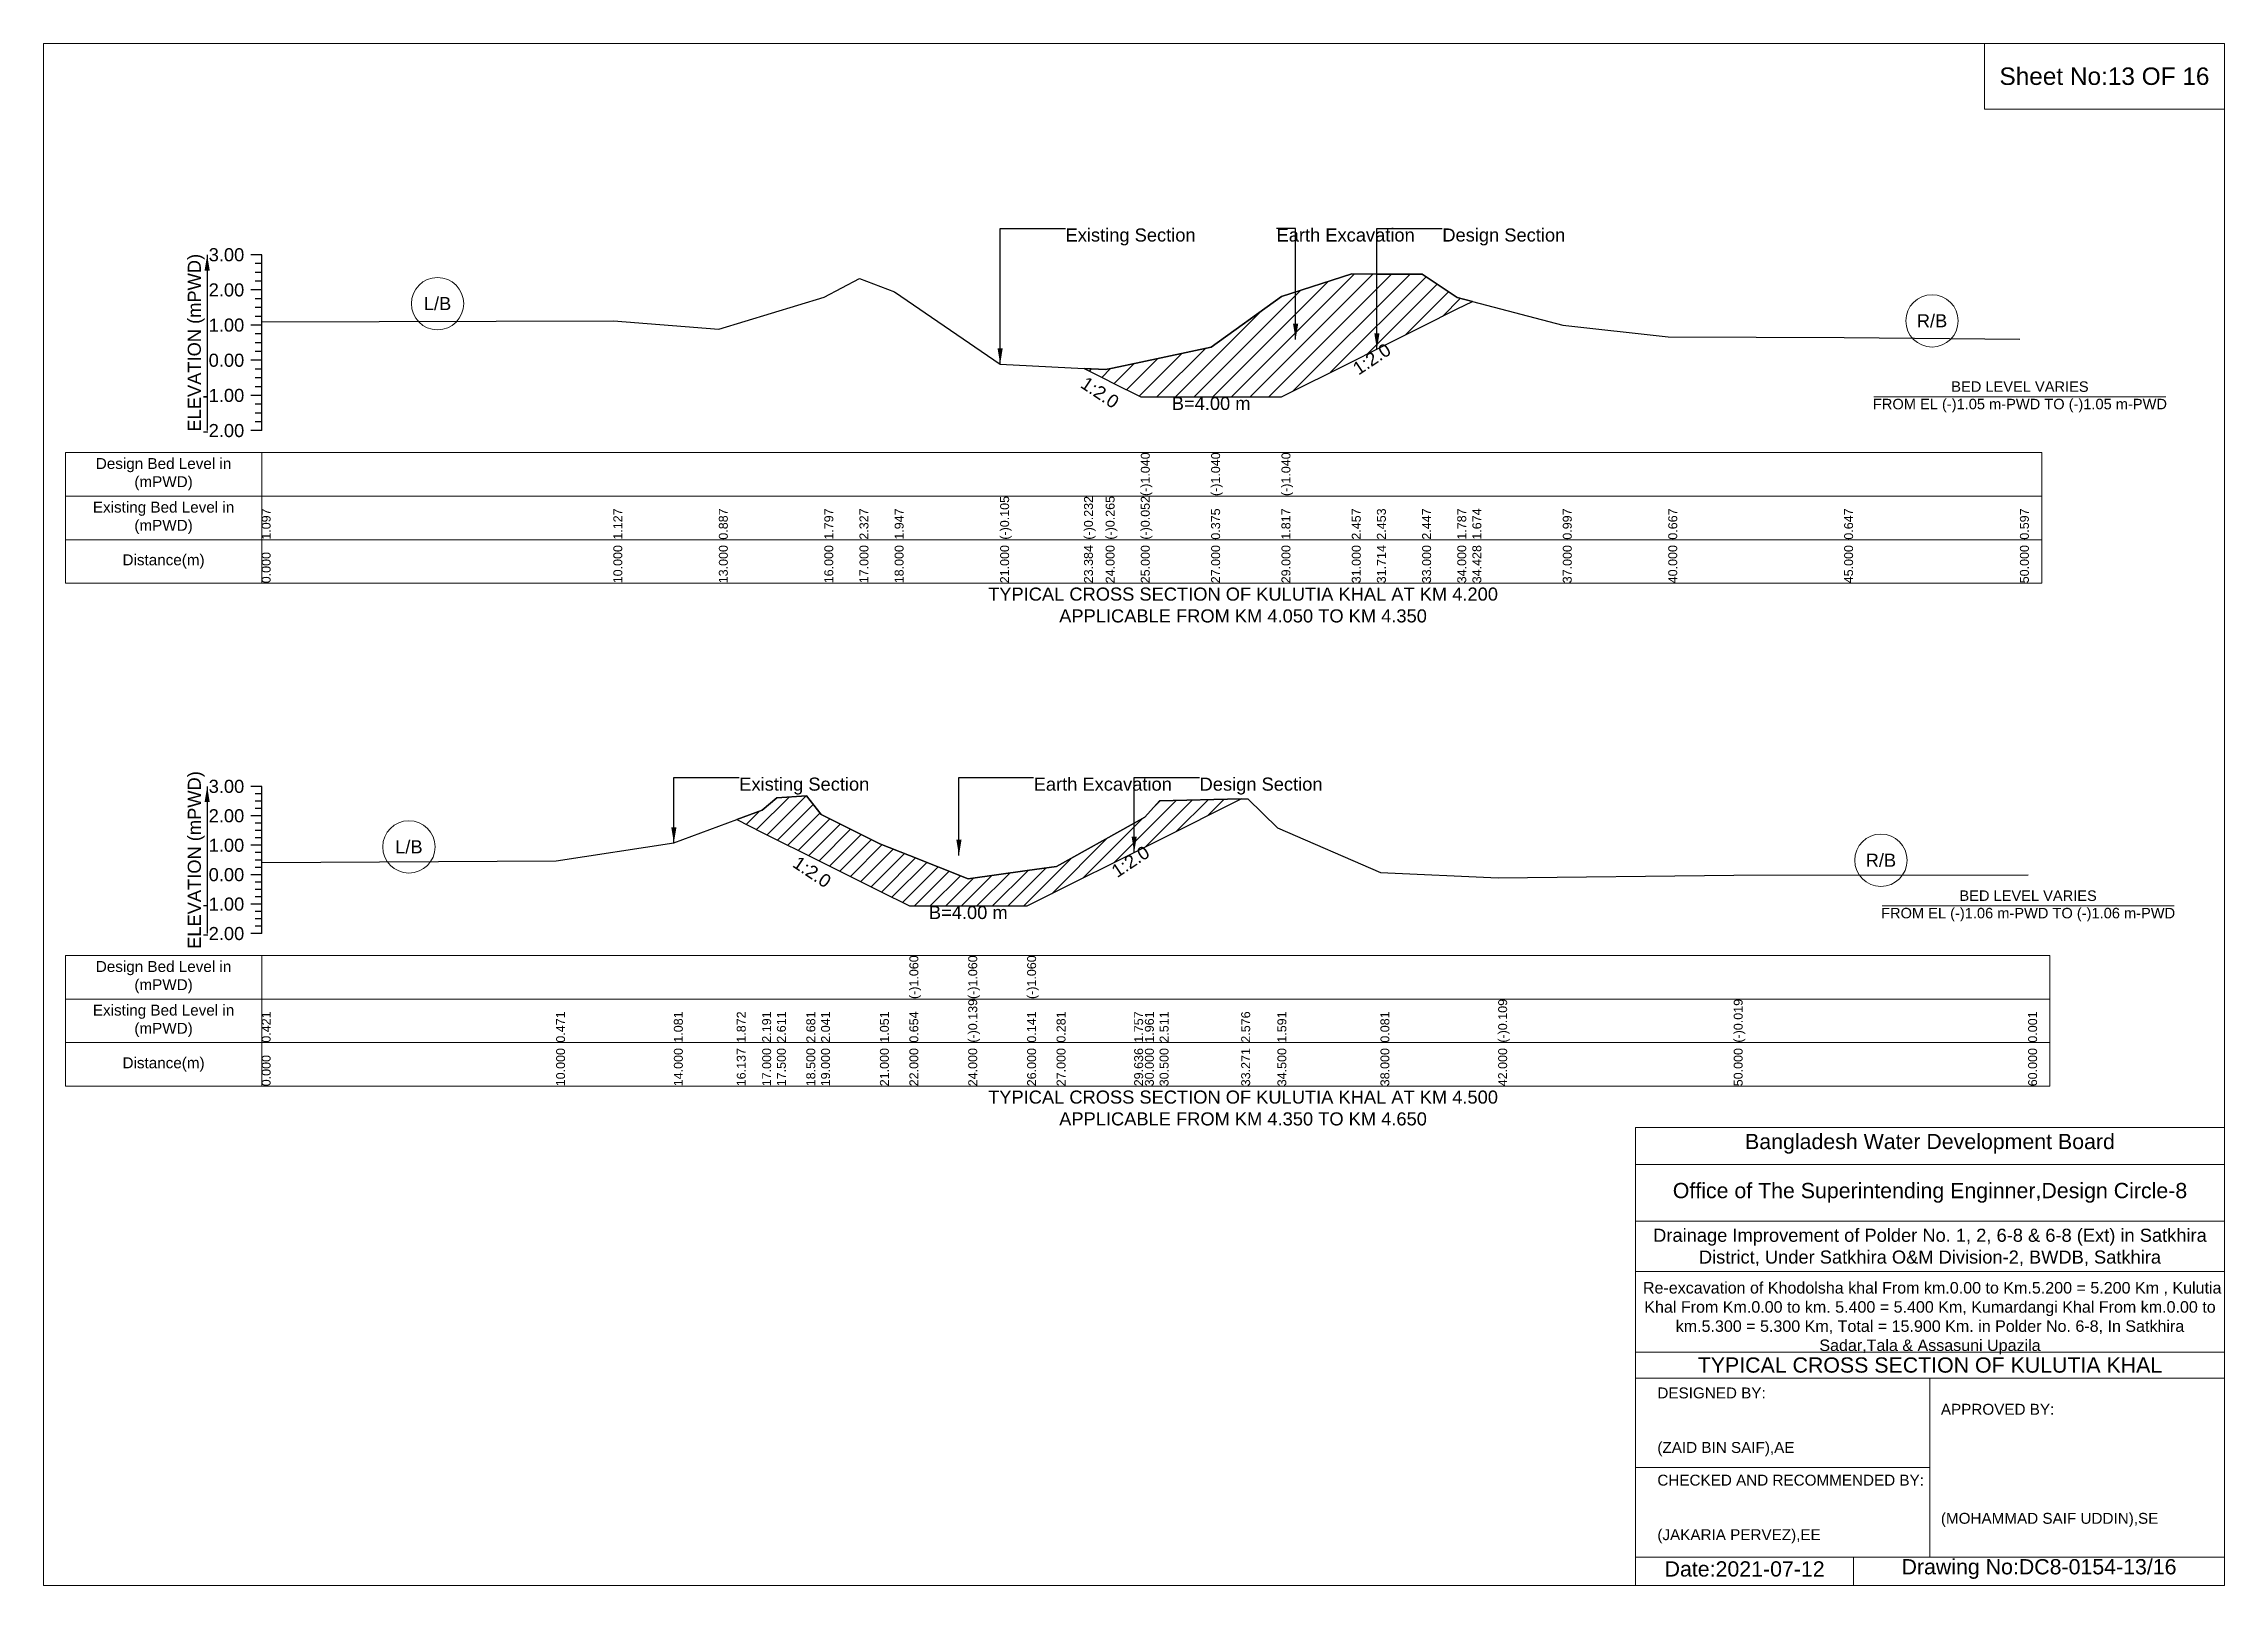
# Model space of a CAD drawing. Header units: inches. Extents: x 91000 to 568000, y -5656 to 0.
# Drawn here: x 370000 to 378000, y -5656 to 0 of the extents above; entities that cross this region are included whole.
import ezdxf

# ---------------------------------------------------------------- set-up
doc = ezdxf.new("R2010")
doc.units = ezdxf.units.IN
doc.header["$LTSCALE"] = 7
doc.header["$MEASUREMENT"] = 0
for name, color, linetype, lineweight in [('Cross section Data Border', 7, 'Continuous', 9), ('Cross Section Labels', 7, 'Continuous', 9), ('Existing_Bed_Level for Xsection', 7, 'Continuous', 25)]:
    doc.layers.add(name, color=color, linetype=linetype, lineweight=lineweight)
doc.styles.get("Standard").update_dxf_attribs({"font": 'arial.ttf'})
doc.dimstyles.get("Standard").update_dxf_attribs({"dimtxt": 0.18, "dimasz": 0.18, "dimexe": 0.18, "dimexo": 0.0625, "dimgap": 0.09, "dimtad": 0, "dimtih": 1, "dimtoh": 1, "dimdec": 4, "dimzin": 0, "dimdsep": 46, "dimtxsty": 'Standard', "dimcen": 0.09, "dimadec": 0, "dimazin": 0, "dimtfac": 1, "dimtdec": 4, "dimtofl": 0, "dimtmove": 0, "dimatfit": 3, "dimfxl": 1, "dimtolj": 1, "dimtzin": 0, "dimarcsym": 0})

msp = doc.modelspace()

# ---------------------------------------------------------------- texts
at = {"layer": 'Cross section Data Border', "char_height": 40, "width": 640, "attachment_point": 5}
for s, insert in [('Design Bed Level in (mPWD)', (370440, -1579.8)), ('Existing Bed Level in (mPWD)', (370440, -1739.8)), ('Distance(m)', (370440, -1899.8)), ('Design Bed Level in (mPWD)', (370440, -3425)), ('Existing Bed Level in (mPWD)', (370440, -3585)), ('Distance(m)', (370440, -3745))]:
    msp.add_mtext(s, dxfattribs=dict(at, insert=insert))
at = {"layer": 'Cross Section Labels'}
for s, insert, char_height, attachment_point in [('Sheet No:13 OF 16', (377560, -120), 64, 5), ('Existing Section', (373749, -678.1), 48, 1), ('Earth Excavation', (374523, -678.1), 48, 1), ('Design Section', (375131.1, -678.1), 48, 1), ('L/B', (371445, -953.9), 48, 5), ('R/B', (376927.5, -1017.1), 48, 5), ('BED LEVEL VARIES ^JFROM EL (-)1.05 m-PWD TO (-)1.05 m-PWD', (377250, -1296), 38.4, 5), ('B=4.00 m', (374283, -1296), 48, 2), ('TYPICAL CROSS SECTION OF KULUTIA KHAL AT KM 4.200^JAPPLICABLE FROM KM 4.050 TO KM 4.350', (374400, -2059.8), 48, 5), ('Existing Section', (372552, -2692.6), 48, 1), ('Earth Excavation', (373632, -2692.6), 48, 1), ('Design Section', (374240.7, -2692.6), 48, 1), ('L/B', (371340, -2946.8), 48, 5), ('R/B', (376740, -2996), 48, 5), ('BED LEVEL VARIES ^JFROM EL (-)1.06 m-PWD TO (-)1.06 m-PWD', (377280, -3163.5), 38.4, 5), ('B=4.00 m', (373392, -3163.5), 48, 2), ('TYPICAL CROSS SECTION OF KULUTIA KHAL AT KM 4.500^JAPPLICABLE FROM KM 4.350 TO KM 4.650', (374400, -3905), 48, 5), ('Bangladesh Water Development Board', (376920, -4036), 56, 5), ('Office of The Superintending Enginner,Design Circle-8', (376920, -4216), 56, 5)]:
    msp.add_mtext(s, dxfattribs=dict(at, insert=insert, char_height=char_height, attachment_point=attachment_point))
at = {"layer": 'Cross Section Labels', "char_height": 48, "attachment_point": 2}
for insert, rotation in [((374858.9, -1137), 33.69007), ((373888.5, -1260), 326.30993), ((373973.7, -2980.6), 33.69007), ((372832.4, -3018.7), 326.30993)]:
    msp.add_mtext('1:2.0', dxfattribs=dict(at, insert=insert, rotation=rotation))
at = {"layer": 'Cross Section Labels'}
for s, insert, char_height, width, attachment_point in [('Drainage Improvement of Polder No. 1, 2, 6-8 & 6-8 (Ext) in Satkhira District, Under Satkhira O&M Division-2, BWDB, Satkhira', (376920, -4416), 48, 2240, 5), (' Re-excavation of Khodolsha khal From km.0.00 to Km.5.200 = 5.200 Km , Kulutia Khal From Km.0.00 to km. 5.400 = 5.400 Km, Kumardangi Khal From km.0.00 to km.5.300 = 5.300 Km, Total = 15.900 Km. in Polder No. 6-8, In Satkhira Sadar,Tala & Assasuni Upazila', (376920, -4676), 42.1524, 2160, 5), ('TYPICAL CROSS SECTION OF KULUTIA KHAL', (376920, -4848), 56, 2240, 5), ('DESIGNED BY:^J^J^J(ZAID BIN SAIF),AE', (375920, -5056), 40, 1120, 4), ('APPROVED BY:^J^J^J^J^J^J(MOHAMMAD SAIF UDDIN),SE', (376960, -5216), 40, 1120, 4), ('CHECKED AND RECOMMENDED BY:^J^J^J(JAKARIA PERVEZ),EE', (375920, -5376), 40, 1120, 4), ('Date:2021-07-12', (376240, -5596), 56, 1120, 5), ('Drawing No:DC8-0154-13/16', (377320, -5596), 56, 1760, 5)]:
    msp.add_mtext(s, dxfattribs=dict(at, insert=insert, char_height=char_height, width=width, attachment_point=attachment_point))
at = {"layer": 'Existing_Bed_Level for Xsection', "rotation": 90}
for s, insert, char_height, attachment_point in [('ELEVATION (mPWD)', (370560, -1097.3), 48, 5), ('(-)1.040', (374025, -1659.8), 32.8, 1), ('(-)1.040', (374283, -1659.8), 32.8, 1), ('(-)1.040', (374541, -1659.8), 32.8, 1), ('(-)0.105', (373509, -1819.8), 32.8, 1), ('(-)0.232', (373816.6, -1819.8), 32.8, 1), ('(-)0.265', (373896, -1819.8), 32.8, 1), ('(-)0.052', (374025, -1819.8), 32.8, 1), ('1.097', (370800, -1819.8), 32.8, 1), ('1.127', (372090, -1819.8), 32.8, 1), ('0.887', (372477, -1819.8), 32.8, 1), ('1.797', (372864, -1819.8), 32.8, 1), ('2.327', (372993, -1819.8), 32.8, 1), ('1.947', (373122, -1819.8), 32.8, 1), ('0.375', (374283, -1819.8), 32.8, 1), ('1.817', (374541, -1819.8), 32.8, 1), ('2.457', (374799, -1819.8), 32.8, 1), ('2.453', (374891.1, -1819.8), 32.8, 1), ('2.447', (375057, -1819.8), 32.8, 1), ('1.787', (375186, -1819.8), 32.8, 1), ('1.674', (375241.3, -1819.8), 32.8, 1), ('0.997', (375573, -1819.8), 32.8, 1), ('0.667', (375960, -1819.8), 32.8, 1), ('0.647', (376605, -1819.8), 32.8, 1), ('0.597', (377250, -1819.8), 32.8, 1), ('0.000', (370800, -1979.8), 32.8, 1), ('10.000', (372090, -1979.8), 32.8, 1), ('13.000', (372477, -1979.8), 32.8, 1), ('16.000', (372864, -1979.8), 32.8, 1), ('17.000', (372993, -1979.8), 32.8, 1), ('18.000', (373122, -1979.8), 32.8, 1), ('21.000', (373509, -1979.8), 32.8, 1), ('23.384', (373816.6, -1979.8), 32.8, 1), ('24.000', (373896, -1979.8), 32.8, 1), ('25.000', (374025, -1979.8), 32.8, 1), ('27.000', (374283, -1979.8), 32.8, 1), ('29.000', (374541, -1979.8), 32.8, 1), ('31.000', (374799, -1979.8), 32.8, 1), ('31.714', (374891.1, -1979.8), 32.8, 1), ('33.000', (375057, -1979.8), 32.8, 1), ('34.000', (375186, -1979.8), 32.8, 1), ('34.428', (375241.3, -1979.8), 32.8, 1), ('37.000', (375573, -1979.8), 32.8, 1), ('40.000', (375960, -1979.8), 32.8, 1), ('45.000', (376605, -1979.8), 32.8, 1), ('50.000', (377250, -1979.8), 32.8, 1), ('ELEVATION (mPWD)', (370560, -2995), 48, 5), ('(-)1.060', (373176, -3505), 32.8, 1), ('(-)1.060', (373392, -3505), 32.8, 1), ('(-)1.060', (373608, -3505), 32.8, 1), ('(-)0.139', (373392, -3665), 32.8, 1), ('(-)0.109', (375336, -3665), 32.8, 1), ('(-)0.019', (376200, -3665), 32.8, 1), ('0.421', (370800, -3665), 32.8, 1), ('0.471', (371880, -3665), 32.8, 1), ('1.081', (372312, -3665), 32.8, 1), ('1.872', (372542.8, -3665), 32.8, 1), ('2.191', (372636, -3665), 32.8, 1), ('2.611', (372690, -3665), 32.8, 1), ('2.681', (372798, -3665), 32.8, 1), ('2.041', (372852, -3665), 32.8, 1), ('1.051', (373068, -3665), 32.8, 1), ('0.654', (373176, -3665), 32.8, 1), ('0.141', (373608, -3665), 32.8, 1), ('0.281', (373716, -3665), 32.8, 1), ('1.757', (374000.7, -3665), 32.8, 1), ('1.961', (374040, -3665), 32.8, 1), ('2.511', (374094, -3665), 32.8, 1), ('2.576', (374393.3, -3665), 32.8, 1), ('1.591', (374526, -3665), 32.8, 1), ('0.081', (374904, -3665), 32.8, 1), ('0.001', (377280, -3665), 32.8, 1), ('0.000', (370800, -3825), 32.8, 1), ('10.000', (371880, -3825), 32.8, 1), ('14.000', (372312, -3825), 32.8, 1), ('16.137', (372542.8, -3825), 32.8, 1), ('17.000', (372636, -3825), 32.8, 1), ('17.500', (372690, -3825), 32.8, 1), ('18.500', (372798, -3825), 32.8, 1), ('19.000', (372852, -3825), 32.8, 1), ('21.000', (373068, -3825), 32.8, 1), ('22.000', (373176, -3825), 32.8, 1), ('24.000', (373392, -3825), 32.8, 1), ('26.000', (373608, -3825), 32.8, 1), ('27.000', (373716, -3825), 32.8, 1), ('29.636', (374000.7, -3825), 32.8, 1), ('30.000', (374040, -3825), 32.8, 1), ('30.500', (374094, -3825), 32.8, 1), ('33.271', (374393.3, -3825), 32.8, 1), ('34.500', (374526, -3825), 32.8, 1), ('38.000', (374904, -3825), 32.8, 1), ('42.000', (375336, -3825), 32.8, 1), ('50.000', (376200, -3825), 32.8, 1), ('60.000', (377280, -3825), 32.8, 1)]:
    msp.add_mtext(s, dxfattribs=dict(at, insert=insert, char_height=char_height, attachment_point=attachment_point))
at = {"layer": 'Existing_Bed_Level for Xsection', "char_height": 48, "attachment_point": 6}
for s, insert in [('3.00', (370736, -774.8)), ('2.00', (370736, -903.8)), ('1.00', (370736, -1032.8)), ('0.00', (370736, -1161.8)), ('-1.00', (370736, -1290.8)), ('-2.00', (370736, -1419.8)), ('3.00', (370736, -2725)), ('2.00', (370736, -2833)), ('1.00', (370736, -2941)), ('0.00', (370736, -3049)), ('-1.00', (370736, -3157)), ('-2.00', (370736, -3265))]:
    msp.add_mtext(s, dxfattribs=dict(at, insert=insert))

# ---------------------------------------------------------------- hatches: boundary and pattern name
at = {"layer": 'Existing_Bed_Level for Xsection'}
h = msp.add_hatch(dxfattribs=at)
h.set_pattern_fill('ANSI31', color=256, scale=387, style=0)
h.paths.add_polyline_path([(373816.6, -1191.8), (373896, -1231.5), (373920.8, -1243.9), (374025, -1296), (374283, -1296), (374541, -1296), (374799, -1167), (374891.1, -1120.9), (375057, -1038), (375186, -973.5), (375241.3, -945.8), (375186, -931.3), (375057, -846.2), (374891.1, -845.3), (374799, -844.9), (374541, -927.4), (374283, -1113.4), (374025, -1168.5), (373920.8, -1190.7), (373896, -1196)])
h = msp.add_hatch(dxfattribs=at)
h.set_pattern_fill('ANSI31', color=256, scale=324, style=0)
h.paths.add_polyline_path([(372542.8, -2846.9), (372636, -2893.5), (372690, -2920.5), (372798, -2974.5), (372852, -3001.5), (372859.4, -3005.2), (373068, -3109.5), (373176, -3163.5), (373392, -3163.5), (373608, -3163.5), (373716, -3109.5), (374000.7, -2967.1), (374040, -2947.5), (374094, -2920.5), (374393.3, -2770.8), (374094, -2777.8), (374040, -2837.2), (374000.7, -2859.2), (373716, -3018.6), (373608, -3033.8), (373392, -3064), (373176, -2978.3), (373068, -2935.5), (372859.4, -2832.2), (372852, -2828.6), (372798, -2759.4), (372690, -2767), (372636, -2812.4)])

# ---------------------------------------------------------------- linework, layer by layer
at = {"layer": 'Cross section Data Border'}
for points in [[(370080, -1499.8), (377330, -1499.8), (377330, -1979.8), (370080, -1979.8)], [(370080, -3345), (377360, -3345), (377360, -3825), (370080, -3825)]]:
    msp.add_lwpolyline(points, close=True, dxfattribs=at)
for points in [[(370800, -1499.8), (370800, -1979.8)], [(370080, -1659.8), (377330, -1659.8)], [(370080, -1819.8), (377330, -1819.8)], [(370800, -3345), (370800, -3825)], [(370080, -3505), (377360, -3505)], [(370080, -3665), (377360, -3665)]]:
    msp.add_lwpolyline(points, dxfattribs=at)
at = {"layer": 'Cross Section Labels'}
for points in [[(370000, 0), (378000, 0), (378000, -5656), (370000, -5656)], [(377120, 0), (378000, 0), (378000, -240), (377120, -240)]]:
    msp.add_lwpolyline(points, close=True, dxfattribs=at)
for points in [[(376714.2, -1296), (377785.8, -1296)], [(376744.2, -3163.5), (377815.8, -3163.5)], [(375840, -5656), (375840, -3976), (378000, -3976)], [(375840, -4112), (378000, -4112)], [(375840, -4320), (378000, -4320)], [(375840, -4504), (378000, -4504)], [(375840, -4800), (378000, -4800)], [(375840, -4896), (378000, -4896)], [(376920, -4896), (376920, -5552)], [(375840, -5224), (376920, -5224)], [(375840, -5552), (378000, -5552)], [(376640, -5552), (376640, -5656)]]:
    msp.add_lwpolyline(points, dxfattribs=at)
for centre in [(371445, -953.9), (376927.5, -1017.1), (371340, -2946.8), (376740, -2996)]:
    msp.add_circle(centre, 96, dxfattribs=at)
at = {"layer": 'Existing_Bed_Level for Xsection'}
for points in [[(370800, -774.8), (370760, -774.8)], [(370800, -1419.8), (370800, -1290.8), (370800, -1161.8), (370800, -1032.8), (370800, -903.8), (370800, -774.8)], [(370800, -807.1), (370776, -807.1)], [(370800, -839.3), (370776, -839.3)], [(370800, -871.6), (370776, -871.6)], [(370800, -1020.3), (372090, -1016.4), (372477, -1047.4), (372864, -930), (372993, -861.6), (373122, -910.7), (373509, -1175.4), (373816.6, -1191.8), (373896, -1196), (373920.8, -1190.7), (374025, -1168.5), (374025, -1168.5), (374283, -1113.4), (374283, -1113.4), (374541, -927.4), (374541, -927.4), (374799, -844.9), (374891.1, -845.3), (375057, -846.2), (375186, -931.3), (375241.3, -945.8), (375573, -1033.2), (375960, -1075.8), (376605, -1078.4), (377250, -1084.8)], [(370800, -903.8), (370760, -903.8)], [(370800, -936.1), (370776, -936.1)], [(370800, -1032.8), (370760, -1032.8)], [(370800, -968.3), (370776, -968.3)], [(370800, -1000.6), (370776, -1000.6)], [(370800, -1065.1), (370776, -1065.1)], [(370800, -1097.3), (370776, -1097.3)], [(370800, -1161.8), (370760, -1161.8)], [(370800, -1129.6), (370776, -1129.6)], [(370800, -1194.1), (370776, -1194.1)], [(370800, -1226.3), (370776, -1226.3)], [(370800, -1258.6), (370776, -1258.6)], [(370800, -1290.8), (370760, -1290.8)], [(370800, -1323.1), (370776, -1323.1)], [(370800, -1355.3), (370776, -1355.3)], [(370800, -1419.8), (370760, -1419.8)], [(370800, -1387.6), (370776, -1387.6)], [(370800, -2725), (370760, -2725)], [(370800, -2752), (370776, -2752)], [(370800, -2779), (370776, -2779)], [(370800, -3265), (370800, -3157), (370800, -3049), (370800, -2941), (370800, -2833), (370800, -2725)], [(370800, -3003.5), (371880, -2998.1), (372312, -2932.2), (372542.8, -2846.9), (372636, -2812.4), (372690, -2767), (372798, -2759.4), (372852, -2828.6), (372859.4, -2832.2), (373068, -2935.5), (373176, -2978.3), (373176, -2978.3), (373392, -3064), (373392, -3064), (373608, -3033.8), (373608, -3033.8), (373716, -3018.6), (374000.7, -2859.2), (374040, -2837.2), (374094, -2777.8), (374393.3, -2770.8), (374418, -2770.2), (374526, -2877.2), (374904, -3040.2), (375336, -3060.8), (376200, -3051), (377280, -3048.9)], [(370800, -2833), (370760, -2833)], [(370800, -2806), (370776, -2806)], [(370800, -2860), (370776, -2860)], [(370800, -2941), (370760, -2941)], [(370800, -2887), (370776, -2887)], [(370800, -2914), (370776, -2914)], [(370800, -2968), (370776, -2968)], [(370800, -2995), (370776, -2995)], [(370800, -3022), (370776, -3022)], [(370800, -3049), (370760, -3049)], [(370800, -3076), (370776, -3076)], [(370800, -3103), (370776, -3103)], [(370800, -3157), (370760, -3157)], [(370800, -3130), (370776, -3130)], [(370800, -3184), (370776, -3184)], [(370800, -3265), (370760, -3265)], [(370800, -3211), (370776, -3211)], [(370800, -3238), (370776, -3238)]]:
    msp.add_lwpolyline(points, dxfattribs=at)
for points in [[(373816.6, -1191.8), (373816.6, -1191.8), (373896, -1231.5), (373920.8, -1243.9), (374025, -1296), (374025, -1296), (374283, -1296), (374283, -1296), (374541, -1296), (374541, -1296), (374799, -1167), (374891.1, -1120.9), (375057, -1038), (375186, -973.5), (375241.3, -945.8), (375241.3, -945.8), (375241.3, -945.8), (375186, -931.3), (375057, -846.2), (374891.1, -845.3), (374799, -844.9), (374541, -927.4), (374541, -927.4), (374283, -1113.4), (374283, -1113.4), (374025, -1168.5), (374025, -1168.5), (373920.8, -1190.7), (373896, -1196), (373816.6, -1191.8)], [(372542.8, -2846.9), (372542.8, -2846.9), (372636, -2893.5), (372690, -2920.5), (372798, -2974.5), (372852, -3001.5), (372859.4, -3005.2), (373068, -3109.5), (373176, -3163.5), (373176, -3163.5), (373392, -3163.5), (373392, -3163.5), (373608, -3163.5), (373608, -3163.5), (373716, -3109.5), (374000.7, -2967.1), (374040, -2947.5), (374094, -2920.5), (374393.3, -2770.8), (374393.3, -2770.8), (374393.3, -2770.8), (374094, -2777.8), (374040, -2837.2), (374000.7, -2859.2), (373716, -3018.6), (373608, -3033.8), (373608, -3033.8), (373392, -3064), (373392, -3064), (373176, -2978.3), (373176, -2978.3), (373068, -2935.5), (372859.4, -2832.2), (372852, -2828.6), (372798, -2759.4), (372690, -2767), (372636, -2812.4), (372542.8, -2846.9)]]:
    msp.add_lwpolyline(points, close=True, dxfattribs=at)

msp.set_redraw_order([(e.dxf.handle, doc.entitydb.next_handle()) for e in msp.query("TEXT MTEXT ATTDEF DIMENSION ARC_DIMENSION")])  # texts and dimensions are drawn at this point

# ---------------------------------------------------------------- leaders
at = {"layer": 'Cross Section Labels', "annotation_type": 0, "has_hookline": 1, "hookline_direction": 0}
for points, text_width in [([(373509, -1175.4), (373509, -678.1), (373748.9, -678.1)], 467.2), ([(374592.8, -1085.4), (374592.8, -678.1), (374522.9, -678.1)], 497), ([(374891.1, -1120.9), (374891.1, -678.1), (375131, -678.1)], 441.2), ([(372312, -2932.2), (372312, -2692.6), (372551.9, -2692.6)], 467.2), ([(373357.8, -2978.3), (373357.8, -2692.6), (373631.9, -2692.6)], 497), ([(374000.7, -2967.1), (374000.7, -2692.6), (374240.6, -2692.6)], 441.2)]:
    msp.add_leader(points, dimstyle='Standard', override={"dimasz": 57.6}, dxfattribs=dict(at, text_width=text_width))
at = {"layer": 'Existing_Bed_Level for Xsection'}
for points in [[(370600, -774.8), (370600, -1419.8)], [(370600, -2725), (370600, -3265)]]:
    msp.add_leader(points, dimstyle='Standard', override={"dimasz": 57.6}, dxfattribs=at)

doc.saveas('drawing.dxf')
